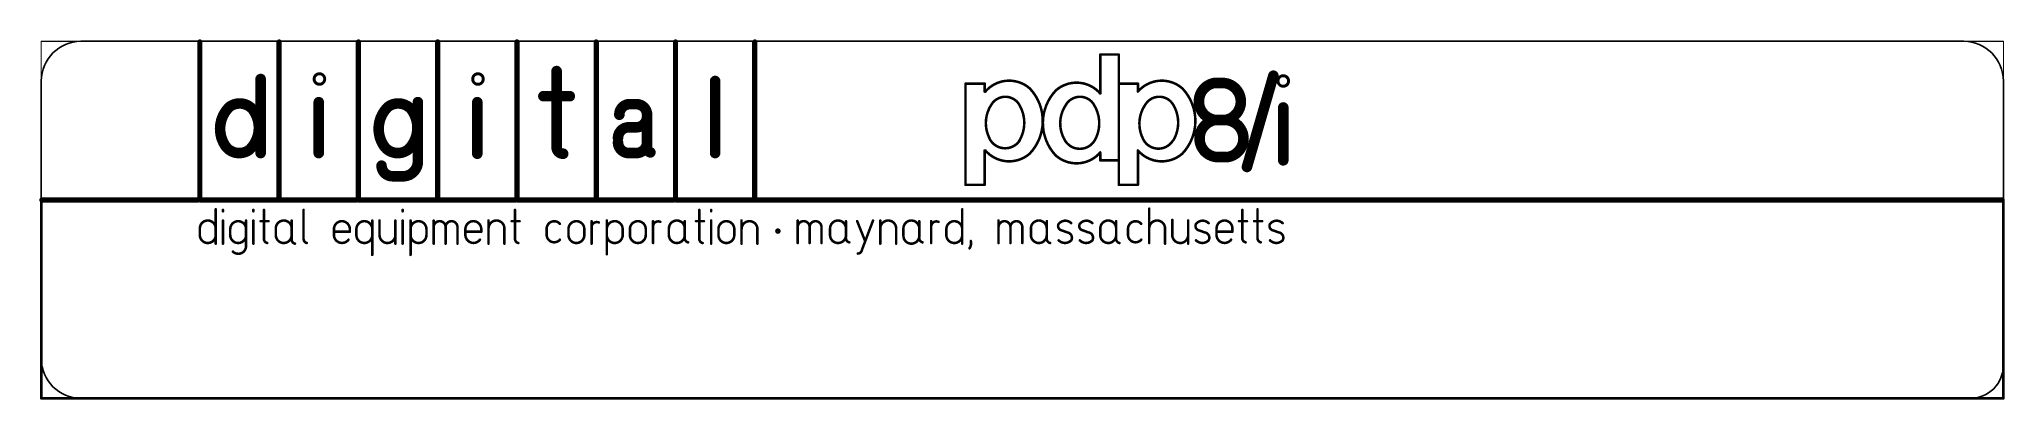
# Model space of a CAD drawing. Extents: x 0 to 472, y 0 to 86.
import ezdxf

# ---------------------------------------------------------------- set-up
doc = ezdxf.new("R2010")
doc.units = 0
for name, color, linetype in [('1', 12, 'CONTINUOUS'), ('16', 172, 'CONTINUOUS'), ('20', 7, 'CONTINUOUS'), ('25', 7, 'CONTINUOUS')]:
    doc.layers.add(name, color=color, linetype=linetype)

msp = doc.modelspace()

# ---------------------------------------------------------------- linework, layer by layer
at = {"layer": '1', "const_width": 0.254}
for points in [[(471.4875, 85.725), (0, 85.725)], [(0, 85.725), (0, 47.625)], [(471.4875, 47.625), (471.4875, 85.725)], [(0, 47.625), (471.4875, 47.625)]]:
    msp.add_lwpolyline(points, dxfattribs=at)
at = {"layer": '1', "const_width": 0.127}
for points in [[(0, 85.7885, 1), (0, 85.6615)], [(0.0635, 85.725, 1), (-0.0635, 85.725)], [(471.551, 85.725, 1), (471.424, 85.725)], [(471.4875, 85.6615, 1), (471.4875, 85.7885)], [(0, 47.6885, 1), (0, 47.5615)], [(-0.0635, 47.625, 1), (0.0635, 47.625)], [(471.424, 47.625, 1), (471.551, 47.625)], [(471.4875, 47.5615, 1), (471.4875, 47.6885)]]:
    msp.add_lwpolyline(points, format="xyb", dxfattribs=at)
at = {"layer": '16', "const_width": 0.6096}
for points in [[(0, 47.625), (0, 0)], [(471.4875, 47.625), (0, 47.625)], [(471.4875, 0), (471.4875, 47.625)], [(0, 0), (471.4875, 0)]]:
    msp.add_lwpolyline(points, dxfattribs=at)
at = {"layer": '16', "const_width": 0.3048}
for points in [[(0.1524, 47.625, 1), (-0.1524, 47.625)], [(0, 47.7774, 1), (0, 47.4726)], [(471.6399, 47.625, 1), (471.3351, 47.625)], [(471.4875, 47.4726, 1), (471.4875, 47.7774)], [(0, 0.1524, 1), (0, -0.1524)], [(-0.1524, 0, 1), (0.1524, 0)], [(471.3351, 0, 1), (471.6399, 0)], [(471.4875, -0.1524, 1), (471.4875, 0.1524)]]:
    msp.add_lwpolyline(points, format="xyb", dxfattribs=at)
at = {"layer": '20'}
for p, q in [((461.9625, 85.725), (9.525, 85.725)), ((0, 76.2), (0, 9.525)), ((471.4875, 7.9375), (471.4875, 76.2)), ((9.525, 0), (463.55, 0))]:
    msp.add_line(p, q, dxfattribs=at)
for centre, radius, start, end in [((9.525, 76.2), 9.525, 90, 180), ((461.9625, 76.2), 9.525, 0, 90), ((9.525, 9.525), 9.525, 180, 270), ((463.5501, 7.9374), 7.9374, 269.9993, 0.0007)]:
    msp.add_arc(centre, radius, start, end, dxfattribs=at)
at = {"layer": '25'}
for points, const_width in [([(38.1001, 85.5663), (38.1001, 48.1013)], 1.27), ([(57.1501, 85.5663), (57.1501, 48.1013)], 1.27), ([(76.2001, 85.5663), (76.2001, 48.1013)], 1.27), ([(95.2501, 85.5663), (95.2501, 48.1013)], 1.27), ([(114.3001, 85.5663), (114.3001, 48.1013)], 1.27), ([(133.3501, 85.5663), (133.3501, 48.1013)], 1.27), ([(152.4001, 85.5663), (152.4001, 48.1013)], 1.27), ([(171.4501, 85.5663), (171.4501, 48.1013)], 1.27), ([(254.4763, 82.55), (254.4763, 73.1838)], 0.6096), ([(254.635, 82.55), (258.9213, 82.55)], 0.6096), ([(258.9213, 82.55), (258.9213, 75.565)], 0.6096), ([(52.7051, 58.8962), (52.705, 76.6763)], 2.54), ([(123.825, 60.3251), (123.825, 78.5813)], 2.54), ([(161.925, 76.2), (161.925, 58.8963)], 2.54), ([(222.0913, 75.565), (222.0913, 51.435)], 0.6096), ([(226.695, 75.565), (222.0913, 75.565)], 0.6096), ([(226.695, 73.66), (226.695, 75.565)], 0.6096), ([(258.9213, 75.565), (258.9213, 75.4063)], 0.6096), ([(263.525, 75.565), (258.9213, 75.565)], 0.6096), ([(258.9213, 75.4063), (258.9213, 57.15)], 0.6096), ([(258.9213, 75.4063), (258.9213, 51.2763)], 0.6096), ([(263.525, 73.66), (263.525, 75.565)], 0.6096), ([(284.1625, 75.7238), (282.4163, 75.7238)], 2.54), ([(289.7186, 55.5625), (296.0688, 77.47)], 2.54), ([(66.675, 58.8962), (66.675, 71.12)], 2.54), ([(90.4874, 57.6263), (90.4875, 71.12)], 2.54), ([(104.775, 58.7375), (104.775, 71.12)], 2.54), ([(127, 72.5486), (120.65, 72.5486)], 2.54), ([(141.4463, 70.6438), (142.875, 70.6438)], 2.54), ([(254.4763, 73.1838), (254.4763, 73.1837)], 0.6096), ([(298.45, 57.15), (298.45, 69.85)], 2.54), ([(141.4463, 65.0876), (142.875, 65.0876)], 2.54), ([(145.5737, 66.8338), (145.5737, 60.4838)], 2.54), ([(284.3213, 66.8338), (282.5751, 66.8338)], 2.54), ([(90.4874, 57.6262), (90.4874, 57.6263)], 2.54), ([(141.4463, 58.8964), (142.5575, 58.8964)], 2.54), ([(226.6951, 59.5313), (226.6951, 51.4351)], 0.6096), ([(254.4763, 57.15), (254.4763, 58.7375)], 0.6096), ([(258.9213, 57.15), (254.4763, 57.15)], 0.6096), ([(263.5251, 59.3726), (263.5251, 51.2764)], 0.6096), ([(284.6388, 57.9438), (282.8926, 57.9438)], 2.54), ([(87.3125, 53.3399), (84.2964, 53.3399)], 2.54), ([(0.1587, 47.6251), (37.6237, 47.6251)], 1.27), ([(38.2587, 47.6251), (75.7237, 47.6251)], 1.27), ([(76.3587, 47.6251), (113.8237, 47.6251)], 1.27), ([(114.4587, 47.6251), (151.9237, 47.6251)], 1.27), ([(152.5587, 47.6251), (471.17, 47.6251)], 1.27), ([(226.695, 51.2763), (222.0913, 51.2763)], 0.6096), ([(263.525, 51.2763), (258.9213, 51.2763)], 0.6096), ([(41.9099, 45.4025), (41.9099, 37.1475)], 0.6096), ([(43.6563, 44.9262), (43.6563, 45.2438)], 0.6096), ([(43.6563, 37.1476), (43.6563, 42.7038)], 0.6096), ([(49.2126, 40.6401), (49.2126, 42.7038)], 0.6096), ([(50.9588, 44.9262), (50.9588, 45.2438)], 0.6096), ([(50.9588, 37.1476), (50.9588, 42.7038)], 0.6096), ([(52.705, 42.545), (54.61, 42.545)], 0.6096), ([(53.4988, 38.2588), (53.4988, 45.2438)], 0.6096), ([(60.1664, 38.1002), (60.1664, 42.7038)], 0.6096), ([(63.0238, 38.4177), (63.0238, 45.2438)], 0.6096), ([(79.5337, 42.7038), (79.5337, 39.211)], 0.6096), ([(81.2801, 39.2114), (81.2801, 42.7038)], 0.6096), ([(85.0901, 37.1476), (85.0901, 42.7038)], 0.6096), ([(86.8363, 37.1476), (86.8363, 42.7038)], 0.6096), ([(86.8364, 44.9262), (86.8364, 45.2438)], 0.6096), ([(88.7413, 42.7038), (88.7413, 39.211)], 0.6096), ([(94.2976, 41.1164), (94.2976, 42.7038)], 0.6096), ([(107.4739, 37.1476), (107.4739, 42.7038)], 0.6096), ([(113.03, 42.545), (114.935, 42.545)], 0.6096), ([(113.8238, 38.2589), (113.8238, 45.2438)], 0.6096), ([(132.2389, 40.3226), (132.2388, 42.5451)], 0.6096), ([(135.89, 34.6075), (135.89, 42.7038)], 0.6096), ([(147.0027, 40.4814), (147.0026, 42.5451)], 0.6096), ([(154.6229, 38.7352), (154.6229, 42.5452)], 0.6096), ([(157.3213, 42.545), (159.2263, 42.545)], 0.6096), ([(158.115, 38.2588), (158.115, 45.2438)], 0.6096), ([(160.9726, 37.1476), (160.9726, 42.7038)], 0.6096), ([(160.9727, 44.9262), (160.9727, 45.2438)], 0.6096), ([(168.2752, 37.1476), (168.2752, 42.7038)], 0.6096), ([(181.7689, 41.1164), (181.7689, 42.7038)], 0.6096), ([(193.3579, 38.7352), (193.3579, 42.5452)], 0.6096), ([(197.9613, 37.7825), (196.0563, 42.545)], 0.6096), ([(197.1675, 35.56), (199.8663, 42.7038)], 0.6096), ([(201.6127, 37.1476), (201.6127, 42.7038)], 0.6096), ([(210.9792, 38.7352), (210.9792, 42.5452)], 0.6096), ([(213.8365, 40.4814), (213.8363, 42.5451)], 0.6096), ([(221.2974, 45.4025), (221.2974, 37.1475)], 0.6096), ([(230.0289, 41.1164), (230.0289, 42.7038)], 0.6096), ([(241.618, 38.4177), (241.618, 42.5452)], 0.6096), ([(258.2868, 38.4177), (258.2868, 42.5452)], 0.6096), ([(266.2237, 45.5613), (266.2237, 37.3063)], 0.6096), ([(271.7802, 38.894), (271.7802, 42.8626)], 0.6096), ([(275.5899, 42.7038), (275.5899, 37.1475)], 0.6096), ([(287.8138, 42.545), (289.7188, 42.545)], 0.6096), ([(288.6075, 38.2588), (288.6075, 45.2438)], 0.6096), ([(291.4651, 42.545), (293.3701, 42.545)], 0.6096), ([(292.2588, 38.4176), (292.2588, 45.4026)], 0.6096), ([(38.1, 39.0525), (38.1, 40.7988)], 0.6096), ([(45.4025, 39.0525), (45.4025, 40.7988)], 0.6096), ([(49.2126, 36.8301), (49.2126, 40.6401)], 0.6096), ([(56.3563, 39.0525), (56.3563, 40.7988)], 0.6096), ([(70.3263, 40.005), (70.3263, 40.7988)], 0.6096), ([(70.3263, 39.0525), (70.3263, 40.005)], 0.6096), ([(70.3263, 40.005), (74.1363, 40.005)], 0.6096), ([(74.1363, 40.005), (74.1363, 40.4813)], 0.6096), ([(75.7238, 39.0525), (75.7238, 40.7988)], 0.6096), ([(79.5337, 39.211), (79.5337, 34.4488)], 0.6096), ([(88.7412, 39.211), (88.7412, 34.4488)], 0.6096), ([(88.7413, 39.2112), (88.7413, 39.211)], 0.6096), ([(92.5513, 39.0525), (92.5513, 40.7988)], 0.6096), ([(94.2976, 37.1476), (94.2976, 41.1164)], 0.6096), ([(97.1551, 37.1477), (97.1551, 41.1163)], 0.6096), ([(100.0126, 37.1477), (100.0126, 41.1164)], 0.6096), ([(101.9175, 40.005), (105.7275, 40.005)], 0.6096), ([(101.9176, 39.0525), (101.9176, 40.7988)], 0.6096), ([(105.7275, 40.005), (105.7276, 40.4813)], 0.6096), ([(105.7275, 40.005), (105.7276, 40.005)], 0.6096), ([(111.2839, 40.6402), (111.2839, 40.7989)], 0.6096), ([(111.2839, 37.3065), (111.2839, 40.6402)], 0.6096), ([(111.2839, 37.1478), (111.2839, 40.6402)], 0.6096), ([(113.8238, 38.2588), (113.8238, 38.2589)], 0.6096), ([(121.4439, 39.0525), (121.4439, 40.7988)], 0.6096), ([(126.6827, 39.0525), (126.6827, 40.7988)], 0.6096), ([(130.4927, 39.0525), (130.4927, 40.7988)], 0.6096), ([(132.2389, 37.1476), (132.2389, 40.3226)], 0.6096), ([(135.8902, 39.0525), (135.8902, 40.7988)], 0.6096), ([(139.7003, 38.8938), (139.7003, 40.6401)], 0.6096), ([(141.4465, 39.0525), (141.4465, 40.7988)], 0.6096), ([(145.2565, 39.0525), (145.2565, 40.7988)], 0.6096), ([(147.0027, 40.3226), (147.0027, 40.4814)], 0.6096), ([(147.0027, 37.3064), (147.0027, 40.4814)], 0.6096), ([(150.8128, 39.2113), (150.8128, 40.9576)], 0.6096), ([(154.6228, 39.0526), (154.6228, 40.7989)], 0.6096), ([(162.7191, 39.2114), (162.7191, 40.9577)], 0.6096), ([(166.5291, 39.0527), (166.5291, 40.799)], 0.6096), ([(172.0852, 37.1478), (172.0852, 40.6402)], 0.6096), ([(181.7689, 41.1164), (181.7689, 41.2752)], 0.6096), ([(181.7689, 37.3064), (181.7689, 41.1164)], 0.6096), ([(184.6264, 37.3065), (184.6264, 41.2751)], 0.6096), ([(187.4839, 37.3065), (187.4839, 41.2751)], 0.6096), ([(189.5479, 39.0527), (189.5479, 40.799)], 0.6096), ([(205.4227, 37.1478), (205.4227, 40.6402)], 0.6096), ([(207.1692, 39.0528), (207.1692, 40.7991)], 0.6096), ([(210.9792, 39.0528), (210.9792, 40.7991)], 0.6096), ([(213.8365, 37.3064), (213.8365, 40.4814)], 0.6096), ([(217.488, 39.0528), (217.488, 40.7991)], 0.6096), ([(221.298, 39.0528), (221.298, 40.7991)], 0.6096), ([(230.0289, 37.3064), (230.0289, 41.1164)], 0.6096), ([(232.8864, 37.3065), (232.8864, 41.2751)], 0.6096), ([(235.7439, 37.3065), (235.7439, 41.2751)], 0.6096), ([(237.808, 39.0528), (237.808, 40.7991)], 0.6096), ([(241.618, 39.0528), (241.618, 40.7991)], 0.6096), ([(246.5388, 39.8463), (245.2688, 40.3225)], 0.6096), ([(251.6188, 39.8463), (250.3488, 40.3225)], 0.6096), ([(254.4768, 39.2116), (254.4768, 40.9579)], 0.6096), ([(258.2868, 39.2116), (258.2868, 40.9579)], 0.6096), ([(261.1439, 39.0525), (261.1439, 40.7988)], 0.6096), ([(270.0339, 37.1478), (270.0339, 41.1164)], 0.6096), ([(279.5589, 39.8463), (278.2889, 40.3225)], 0.6096), ([(282.4162, 40.005), (286.2262, 40.005)], 0.6096), ([(282.4164, 39.0525), (282.4164, 40.7988)], 0.6096), ([(286.2263, 40.1638), (286.2264, 40.6401)], 0.6096), ([(297.3388, 39.8463), (296.0688, 40.3225)], 0.6096)]:
    msp.add_lwpolyline(points, dxfattribs=dict(at, const_width=const_width))
for points, const_width in [([(38.4176, 85.5663, 1), (37.7826, 85.5663)], 0.635), ([(57.4676, 85.5663, 1), (56.8326, 85.5663)], 0.635), ([(76.5176, 85.5663, 1), (75.8826, 85.5663)], 0.635), ([(95.5676, 85.5663, 1), (94.9326, 85.5663)], 0.635), ([(114.6176, 85.5663, 1), (113.9826, 85.5663)], 0.635), ([(133.6676, 85.5663, 1), (133.0326, 85.5663)], 0.635), ([(152.7176, 85.5663, 1), (152.0826, 85.5663)], 0.635), ([(171.7676, 85.5663, 1), (171.1326, 85.5663)], 0.635), ([(254.6287, 82.55, 1), (254.3239, 82.55)], 0.3048), ([(254.635, 82.7024, 1), (254.635, 82.3976)], 0.3048), ([(259.0737, 82.55, 1), (258.7689, 82.55)], 0.3048), ([(258.9213, 82.3976, 1), (258.9213, 82.7024)], 0.3048), ([(53.34, 76.6763, 1), (52.07, 76.6763)], 1.27), ([(66.8338, 76.3214, 1), (66.8338, 77.0312, 1), (66.8338, 76.3214)], 2.54), ([(104.9338, 76.3214, 1), (104.9338, 77.0312, 1), (104.9338, 76.3214)], 2.54), ([(124.46, 78.5813, 1), (123.19, 78.5813)], 1.27), ([(162.56, 76.2, 1), (161.29, 76.2)], 1.27), ([(222.2437, 75.565, 1), (221.9389, 75.565)], 0.3048), ([(222.0913, 75.7174, 1), (222.0913, 75.4126)], 0.3048), ([(226.8474, 75.565, 1), (226.5426, 75.565)], 0.3048), ([(226.695, 75.4126, 1), (226.695, 75.7174)], 0.3048), ([(237.4901, 74.4538, 0.4144), (226.8537, 73.66)], 0.6096), ([(254.4763, 73.1838, 0.4143), (243.84, 73.9775)], 0.6096), ([(259.0737, 75.565, 1), (258.7689, 75.565)], 0.3048), ([(258.9213, 75.7174, 1), (258.9213, 75.4126)], 0.3048), ([(258.7689, 75.565, 1), (259.0737, 75.565)], 0.3048), ([(259.0737, 75.4063, 1), (258.7689, 75.4063)], 0.3048), ([(259.0737, 75.4063, 1), (258.7689, 75.4063)], 0.3048), ([(274.1614, 74.4538, 0.4144), (263.525, 73.66)], 0.6096), ([(263.6774, 75.565, 1), (263.3726, 75.565)], 0.3048), ([(263.525, 75.4126, 1), (263.525, 75.7174)], 0.3048), ([(281.94, 75.7238, 0.8828), (282.2575, 66.8338)], 2.54), ([(282.4163, 76.3588, 1), (282.4163, 75.0888)], 1.27), ([(282.0412, 75.0969, 1), (281.8388, 76.3507)], 1.27), ([(284.48, 66.8337, 0.8828), (284.1625, 75.7237)], 2.54), ([(284.2187, 76.3562, 1), (284.1063, 75.0912)], 1.27), ([(284.1625, 75.0888, 1), (284.1625, 76.3588)], 1.27), ([(296.6787, 77.2932, 1), (295.4589, 77.6468)], 1.27), ([(298.45, 75.8451, 1), (298.45, 76.5549, 1), (298.45, 75.8451)], 2.54), ([(44.9263, 69.6913, 0.3652), (44.45, 60.325)], 2.54), ([(45.3904, 69.2579, 1), (44.4622, 70.1247)], 1.27), ([(50.3237, 69.8499, 0.3439), (45.2438, 70.0087)], 2.54), ([(44.8691, 70.5214, 1), (45.6185, 69.496)], 1.27), ([(49.9177, 69.3616, 1), (50.7297, 70.3382)], 1.27), ([(67.31, 71.12, 1), (66.04, 71.12)], 1.27), ([(83.0263, 69.6913, 0.3652), (82.55, 60.325)], 2.54), ([(83.4904, 69.2579, 1), (82.5622, 70.1247)], 1.27), ([(88.4237, 69.8499, 0.3439), (83.3438, 70.0087)], 2.54), ([(82.9691, 70.5214, 1), (83.7185, 69.496)], 1.27), ([(88.0177, 69.3616, 1), (88.8297, 70.3382)], 1.27), ([(91.1225, 71.12, 1), (89.8525, 71.12)], 1.27), ([(105.41, 71.12, 1), (104.14, 71.12)], 1.27), ([(120.65, 73.1836, 1), (120.65, 71.9136)], 1.27), ([(127, 71.9136, 1), (127, 73.1836)], 1.27), ([(141.2875, 70.6436, 0.4021), (138.9061, 68.1036)], 2.54), ([(141.4463, 71.2788, 1), (141.4463, 70.0088)], 1.27), ([(141.3211, 70.0095, 1), (141.2539, 71.2777)], 1.27), ([(145.5736, 68.1038, 0.402), (143.0336, 70.6439)], 2.54), ([(143.0469, 71.2788, 1), (143.0203, 70.009)], 1.27), ([(142.875, 70.0088, 1), (142.875, 71.2788)], 1.27), ([(226.5426, 73.66, 1), (226.8474, 73.66)], 0.3048), ([(226.7382, 73.7594, 1), (226.9692, 73.5606)], 0.3048), ([(235.2675, 70.0087, 0.6182), (228.2825, 70.4849)], 0.6096), ([(237.49, 58.7375, 0.3962), (237.6487, 74.295)], 0.6096), ([(237.3906, 74.3384, 1), (237.5896, 74.5692)], 0.3048), ([(237.7608, 74.3982, 1), (237.5366, 74.1918)], 0.3048), ([(243.84, 73.9775, 0.3962), (243.6813, 58.42)], 0.6096), ([(243.7405, 74.093, 1), (243.9395, 73.862)], 0.3048), ([(243.95, 73.872, 1), (243.73, 74.083)], 0.3048), ([(253.2063, 70.0087, 0.6182), (246.2213, 70.4849)], 0.6096), ([(254.6287, 73.1838, 1), (254.3239, 73.1838)], 0.3048), ([(254.3239, 73.1838, 1), (254.6287, 73.1838)], 0.3048), ([(254.3239, 73.1837, 1), (254.6287, 73.1837)], 0.3048), ([(254.3608, 73.0844, 1), (254.5918, 73.2832)], 0.3048), ([(258.7689, 75.4063, 1), (259.0737, 75.4063)], 0.3048), ([(263.4095, 73.7594, 1), (263.6405, 73.5606)], 0.3048), ([(263.3726, 73.66, 1), (263.6774, 73.66)], 0.3048), ([(272.2563, 70.0087, 0.6182), (265.2713, 70.4849)], 0.6096), ([(274.1613, 58.7375, 0.3962), (274.32, 74.295)], 0.6096), ([(274.0619, 74.3384, 1), (274.2609, 74.5692)], 0.3048), ([(274.4321, 74.3982, 1), (274.2079, 74.1918)], 0.3048), ([(299.085, 69.85, 1), (297.815, 69.85)], 1.27), ([(50.3237, 60.0075, 0.3652), (50.8, 69.3738)], 2.54), ([(51.3057, 69.7579, 1), (50.2943, 68.9897)], 1.27), ([(88.4237, 60.0075, 0.3652), (88.9, 69.3738)], 2.54), ([(89.4057, 69.7579, 1), (88.3943, 68.9897)], 1.27), ([(141.1288, 65.0874, 0.4021), (138.5887, 62.5474)], 2.54), ([(138.2711, 68.0963, 1), (139.5411, 68.1109)], 1.27), ([(141.4463, 65.7226, 1), (141.4463, 64.4526)], 1.27), ([(141.142, 64.4525, 1), (141.1156, 65.7223)], 1.27), ([(143.0338, 65.0877, 0.402), (145.5739, 67.6277)], 2.54), ([(143.0206, 65.7226, 1), (143.047, 64.4528)], 1.27), ([(142.875, 64.4526, 1), (142.875, 65.7226)], 1.27), ([(144.9387, 68.0906, 1), (146.2085, 68.117)], 1.27), ([(146.2087, 66.8338, 1), (144.9387, 66.8338)], 1.27), ([(146.2088, 67.6144, 1), (144.939, 67.641)], 1.27), ([(228.2826, 70.485, 0.2656), (227.8063, 62.5475)], 0.6096), ([(228.1511, 70.5621, 1), (228.4139, 70.4077)], 0.3048), ([(228.4102, 70.4016, 1), (228.155, 70.5684)], 0.3048), ([(234.9499, 61.7538, 0.2656), (235.2674, 70.0088)], 0.6096), ([(235.4025, 70.0793, 1), (235.1323, 69.9383)], 0.3048), ([(235.1269, 69.95, 1), (235.4081, 70.0674)], 0.3048), ([(246.2214, 70.485, 0.2656), (245.5864, 62.7063)], 0.6096), ([(246.0899, 70.5621, 1), (246.3527, 70.4077)], 0.3048), ([(246.3471, 70.3989, 1), (246.0957, 70.5711)], 0.3048), ([(253.2062, 62.0714, 0.2656), (253.0474, 70.3264)], 0.6096), ([(253.1782, 70.4045, 1), (252.9166, 70.2483)], 0.3048), ([(253.0657, 69.95, 1), (253.3469, 70.0674)], 0.3048), ([(265.2714, 70.485, 0.2656), (264.6363, 62.5475)], 0.6096), ([(265.1399, 70.5621, 1), (265.4027, 70.4077)], 0.3048), ([(265.3973, 70.3991, 1), (265.1455, 70.5709)], 0.3048), ([(272.0974, 62.0714, 0.2656), (272.0974, 70.3264)], 0.6096), ([(272.2297, 70.402, 1), (271.9651, 70.2508)], 0.3048), ([(272.1157, 69.95, 1), (272.3969, 70.0674)], 0.3048), ([(282.0987, 66.8338, 0.8828), (282.4162, 57.9438)], 2.54), ([(282.5751, 67.4688, 1), (282.5751, 66.1988)], 1.27), ([(282.1999, 66.2069, 1), (281.9975, 67.4607)], 1.27), ([(282.2013, 66.2013, 1), (282.3137, 67.4663)], 1.27), ([(284.3788, 67.4606, 1), (284.5812, 66.2068)], 1.27), ([(285.115, 57.9437, 0.8828), (284.7975, 66.8337)], 2.54), ([(284.8537, 67.4662, 1), (284.7413, 66.2012)], 1.27), ([(284.3213, 66.1988, 1), (284.3213, 67.4688)], 1.27), ([(123.825, 60.3251, 0.4143), (125.4125, 58.7375)], 2.54), ([(124.46, 60.3249, 1), (123.19, 60.3253)], 1.27), ([(137.9538, 62.5606, 1), (139.2236, 62.5342)], 1.27), ([(138.5889, 61.4363, 0.4021), (141.1289, 58.8962)], 2.54), ([(139.2238, 61.4495, 1), (137.954, 61.4231)], 1.27), ([(143.0338, 58.8964, 0.402), (145.5739, 61.4364)], 2.54), ([(145.5737, 60.4838, 0.4142), (146.3675, 59.055)], 2.54), ([(146.2088, 61.4231, 1), (144.939, 61.4497)], 1.27), ([(146.1843, 60.3094, 1), (144.9631, 60.6582)], 1.27), ([(227.6476, 62.8652, 0.6182), (235.1089, 61.9127)], 0.6096), ([(227.7915, 62.9155, 1), (227.5037, 62.8149)], 0.3048), ([(227.6697, 62.48, 1), (227.9429, 62.615)], 0.3048), ([(234.8206, 61.8344, 1), (235.0792, 61.6732)], 0.3048), ([(235.2355, 61.8279, 1), (234.9823, 61.9975)], 0.3048), ([(245.4484, 62.6417, 1), (245.7244, 62.7709)], 0.3048), ([(245.745, 62.3889, 0.6183), (253.2062, 62.0714)], 0.6096), ([(245.8841, 62.4511, 1), (245.6059, 62.3267)], 0.3048), ([(253.0724, 62.1445, 1), (253.34, 61.9983)], 0.3048), ([(253.3395, 61.9976, 1), (253.0729, 62.1452)], 0.3048), ([(264.6363, 62.5476, 0.6183), (271.9387, 61.9127)], 0.6096), ([(264.778, 62.6036, 1), (264.4946, 62.4916)], 0.3048), ([(264.4984, 62.4827, 1), (264.7742, 62.6123)], 0.3048), ([(272.0686, 61.833, 1), (271.8088, 61.9924)], 0.3048), ([(271.9651, 62.147, 1), (272.2297, 61.9958)], 0.3048), ([(43.9443, 59.9409, 1), (44.9557, 60.7091)], 1.27), ([(44.9263, 59.8489, 0.3439), (50.0062, 59.6901)], 2.54), ([(45.3323, 60.3372, 1), (44.5203, 59.3606)], 1.27), ([(50.3809, 59.1774, 1), (49.6315, 60.2028)], 1.27), ([(49.8596, 60.4409, 1), (50.7878, 59.5741)], 1.27), ([(52.0701, 58.8962, 1), (53.3401, 58.8962)], 1.27), ([(66.04, 58.8962, 1), (67.31, 58.8962)], 1.27), ([(81.7564, 55.88, 0.402), (84.2964, 53.3399)], 2.54), ([(82.3913, 55.8933, 1), (81.1215, 55.8667)], 1.27), ([(82.0443, 59.9409, 1), (83.0557, 60.7091)], 1.27), ([(83.0263, 59.8489, 0.3439), (88.1062, 59.6901)], 2.54), ([(83.4323, 60.3372, 1), (82.6203, 59.3606)], 1.27), ([(87.3125, 53.3399, 0.4018), (90.4875, 57.1501)], 2.54), ([(88.4809, 59.1774, 1), (87.7315, 60.2028)], 1.27), ([(87.9596, 60.4409, 1), (88.8878, 59.5741)], 1.27), ([(91.1224, 57.6263, 1), (89.8524, 57.6263)], 1.27), ([(89.8524, 57.6263, 1), (91.1224, 57.6263)], 1.27), ([(89.8524, 57.6262, 1), (91.1224, 57.6262)], 1.27), ([(91.121, 57.1942, 1), (89.854, 57.106)], 1.27), ([(104.14, 58.7375, 1), (105.41, 58.7375)], 1.27), ([(123.19, 60.3251, 1), (124.46, 60.3251)], 1.27), ([(125.4126, 58.1025, 1), (125.4124, 59.3725)], 1.27), ([(141.4463, 59.5314, 1), (141.4463, 58.2614)], 1.27), ([(141.1157, 58.2613, 1), (141.1421, 59.5311)], 1.27), ([(143.0206, 59.5313, 1), (143.047, 58.2615)], 1.27), ([(142.5575, 58.2614, 1), (142.5575, 59.5314)], 1.27), ([(144.9387, 60.4838, 1), (146.2087, 60.4838)], 1.27), ([(146.1931, 58.4444, 1), (146.5419, 59.6656)], 1.27), ([(161.29, 58.8963, 1), (162.56, 58.8963)], 1.27), ([(226.8475, 59.5313, 1), (226.5427, 59.5313)], 0.3048), ([(226.8537, 59.5312, 0.4143), (237.49, 58.7375)], 0.6096), ([(226.9692, 59.6306, 1), (226.7382, 59.4318)], 0.3048), ([(237.38, 58.843, 1), (237.6, 58.632)], 0.3048), ([(237.5895, 58.622, 1), (237.3905, 58.853)], 0.3048), ([(243.5692, 58.3168, 1), (243.7934, 58.5232)], 0.3048), ([(243.8399, 58.2612, 0.4144), (254.4763, 59.055)], 0.6096), ([(243.9394, 58.3766, 1), (243.7404, 58.1458)], 0.3048), ([(254.6287, 58.7375, 1), (254.3239, 58.7375)], 0.3048), ([(254.4763, 57.3024, 1), (254.4763, 56.9976)], 0.3048), ([(254.3239, 57.15, 1), (254.6287, 57.15)], 0.3048), ([(254.5918, 58.9556, 1), (254.3608, 59.1544)], 0.3048), ([(258.7689, 57.15, 1), (259.0737, 57.15)], 0.3048), ([(258.9213, 56.9976, 1), (258.9213, 57.3024)], 0.3048), ([(263.525, 59.5312, 0.4143), (274.1613, 58.7375)], 0.6096), ([(263.6405, 59.6306, 1), (263.4095, 59.4318)], 0.3048), ([(263.6775, 59.3726, 1), (263.3727, 59.3726)], 0.3048), ([(274.0513, 58.843, 1), (274.2713, 58.632)], 0.3048), ([(274.2608, 58.622, 1), (274.0618, 58.853)], 0.3048), ([(282.8926, 58.5788, 1), (282.8926, 57.3088)], 1.27), ([(282.36, 57.3113, 1), (282.4724, 58.5763)], 1.27), ([(285.0138, 58.5706, 1), (285.2162, 57.3168)], 1.27), ([(284.6388, 57.3088, 1), (284.6388, 58.5788)], 1.27), ([(297.815, 57.15, 1), (299.085, 57.15)], 1.27), ([(84.2964, 53.9749, 1), (84.2964, 52.7049)], 1.27), ([(84.2831, 52.705, 1), (84.3097, 53.9748)], 1.27), ([(87.2416, 53.9709, 1), (87.3834, 52.7089)], 1.27), ([(87.3125, 52.7049, 1), (87.3125, 53.9749)], 1.27), ([(289.1087, 55.7393, 1), (290.3285, 55.3857)], 1.27), ([(0.1587, 47.9426, 1), (0.1587, 47.3076)], 0.635), ([(37.6237, 47.3076, 1), (37.6237, 47.9426)], 0.635), ([(37.7826, 48.1013, 1), (38.4176, 48.1013)], 0.635), ([(38.2587, 47.9426, 1), (38.2587, 47.3076)], 0.635), ([(56.8326, 48.1013, 1), (57.4676, 48.1013)], 0.635), ([(75.7237, 47.3076, 1), (75.7237, 47.9426)], 0.635), ([(75.8826, 48.1013, 1), (76.5176, 48.1013)], 0.635), ([(76.3587, 47.9426, 1), (76.3587, 47.3076)], 0.635), ([(94.9326, 48.1013, 1), (95.5676, 48.1013)], 0.635), ([(113.8237, 47.3076, 1), (113.8237, 47.9426)], 0.635), ([(113.9826, 48.1013, 1), (114.6176, 48.1013)], 0.635), ([(114.4587, 47.9426, 1), (114.4587, 47.3076)], 0.635), ([(133.0326, 48.1013, 1), (133.6676, 48.1013)], 0.635), ([(151.9237, 47.3076, 1), (151.9237, 47.9426)], 0.635), ([(152.0826, 48.1013, 1), (152.7176, 48.1013)], 0.635), ([(152.5587, 47.9426, 1), (152.5587, 47.3076)], 0.635), ([(171.1326, 48.1013, 1), (171.7676, 48.1013)], 0.635), ([(221.9389, 51.435, 1), (222.2437, 51.435)], 0.3048), ([(222.0913, 51.4287, 1), (222.0913, 51.1239)], 0.3048), ([(226.5427, 51.4351, 1), (226.8475, 51.4351)], 0.3048), ([(226.695, 51.1239, 1), (226.695, 51.4287)], 0.3048), ([(258.9213, 51.4287, 1), (258.9213, 51.1239)], 0.3048), ([(258.7689, 51.2763, 1), (259.0737, 51.2763)], 0.3048), ([(263.3727, 51.2764, 1), (263.6775, 51.2764)], 0.3048), ([(263.525, 51.1239, 1), (263.525, 51.4287)], 0.3048), ([(471.17, 47.3076, 1), (471.17, 47.9426)], 0.635), ([(41.91, 40.7987, 1), (38.1, 40.7989)], 0.6096), ([(42.0623, 45.4025, 1), (41.7575, 45.4025)], 0.3048), ([(43.8087, 45.2438, 1), (43.5039, 45.2438)], 0.3048), ([(43.5039, 44.9262, 1), (43.8087, 44.9262)], 0.3048), ([(43.8087, 42.7038, 1), (43.5039, 42.7038)], 0.3048), ([(49.2126, 40.6401, 1), (45.4026, 40.6403)], 0.6096), ([(49.365, 42.7038, 1), (49.0602, 42.7038)], 0.3048), ([(51.1112, 45.2438, 1), (50.8064, 45.2438)], 0.3048), ([(50.8064, 44.9262, 1), (51.1112, 44.9262)], 0.3048), ([(51.1112, 42.7038, 1), (50.8064, 42.7038)], 0.3048), ([(52.705, 42.6974, 1), (52.705, 42.3926)], 0.3048), ([(53.6512, 45.2438, 1), (53.3464, 45.2438)], 0.3048), ([(54.61, 42.3926, 1), (54.61, 42.6974)], 0.3048), ([(60.1663, 40.7988, 1), (56.3563, 40.799)], 0.6096), ([(60.3188, 42.7038, 1), (60.014, 42.7038)], 0.3048), ([(63.1762, 45.2438, 1), (62.8714, 45.2438)], 0.3048), ([(74.1363, 40.64, 1), (70.3263, 40.6402)], 0.6096), ([(79.5338, 40.64, 1), (75.7238, 40.6402)], 0.6096), ([(79.6861, 42.7038, 1), (79.3813, 42.7038)], 0.3048), ([(81.4325, 42.7038, 1), (81.1277, 42.7038)], 0.3048), ([(85.2425, 42.7038, 1), (84.9377, 42.7038)], 0.3048), ([(86.9887, 42.7038, 1), (86.6839, 42.7038)], 0.3048), ([(86.9888, 45.2438, 1), (86.684, 45.2438)], 0.3048), ([(86.684, 44.9262, 1), (86.9888, 44.9262)], 0.3048), ([(88.8937, 42.7038, 1), (88.5889, 42.7038)], 0.3048), ([(92.5513, 40.64, 1), (88.7413, 40.6402)], 0.6096), ([(94.45, 42.7038, 1), (94.1452, 42.7038)], 0.3048), ([(97.1551, 41.1163, 1), (94.2976, 41.1164)], 0.6096), ([(100.0126, 41.1163, 1), (97.1551, 41.1164)], 0.6096), ([(105.7276, 40.6401, 1), (101.9176, 40.6403)], 0.6096), ([(111.2838, 40.7988, 1), (107.4738, 40.799)], 0.6096), ([(107.6263, 42.7038, 1), (107.3215, 42.7038)], 0.3048), ([(113.03, 42.6974, 1), (113.03, 42.3926)], 0.3048), ([(113.9762, 45.2438, 1), (113.6714, 45.2438)], 0.3048), ([(114.935, 42.3926, 1), (114.935, 42.6974)], 0.3048), ([(124.6186, 41.9101, 0.6772), (121.4436, 40.7989)], 0.6096), ([(130.4926, 40.6401, 1), (126.6826, 40.6403)], 0.6096), ([(133.985, 42.2274, 0.5353), (132.2387, 41.1163)], 0.6096), ([(132.3912, 42.5451, 1), (132.0864, 42.5451)], 0.3048), ([(133.9234, 42.088, 1), (134.0466, 42.3668)], 0.3048), ([(136.0424, 42.7038, 1), (135.7376, 42.7038)], 0.3048), ([(139.7001, 40.6401, 1), (135.8901, 40.6403)], 0.6096), ([(145.2564, 40.6401, 1), (141.4464, 40.6403)], 0.6096), ([(148.7487, 42.386, 0.5355), (147.0024, 41.2749)], 0.6096), ([(148.7487, 42.386, 0.5355), (147.0024, 41.2749)], 0.6096), ([(147.155, 42.5451, 1), (146.8502, 42.5451)], 0.3048), ([(148.687, 42.2466, 1), (148.8104, 42.5254)], 0.3048), ([(148.687, 42.2466, 1), (148.8104, 42.5254)], 0.3048), ([(154.6227, 40.7989, 1), (150.8127, 40.7991)], 0.6096), ([(154.7753, 42.5452, 1), (154.4705, 42.5452)], 0.3048), ([(157.3213, 42.6974, 1), (157.3213, 42.3926)], 0.3048), ([(158.2674, 45.2438, 1), (157.9626, 45.2438)], 0.3048), ([(159.2263, 42.3926, 1), (159.2263, 42.6974)], 0.3048), ([(161.125, 42.7038, 1), (160.8202, 42.7038)], 0.3048), ([(161.1251, 45.2438, 1), (160.8203, 45.2438)], 0.3048), ([(160.8203, 44.9262, 1), (161.1251, 44.9262)], 0.3048), ([(166.529, 40.6402, 1), (162.719, 40.6404)], 0.6096), ([(168.4276, 42.7038, 1), (168.1228, 42.7038)], 0.3048), ([(172.0853, 40.6402, 1), (168.2753, 40.6404)], 0.6096), ([(181.9213, 42.7038, 1), (181.6165, 42.7038)], 0.3048), ([(184.6264, 41.1163, 1), (181.7689, 41.1164)], 0.6096), ([(187.4839, 41.1163, 1), (184.6264, 41.1164)], 0.6096), ([(193.3578, 40.799, 1), (189.5478, 40.7992)], 0.6096), ([(193.5103, 42.5452, 1), (193.2055, 42.5452)], 0.3048), ([(196.1978, 42.6016, 1), (195.9148, 42.4884)], 0.3048), ([(200.0089, 42.6499, 1), (199.7237, 42.7577)], 0.3048), ([(201.7651, 42.7038, 1), (201.4603, 42.7038)], 0.3048), ([(205.4228, 40.799, 1), (201.6128, 40.7992)], 0.6096), ([(210.9791, 40.799, 1), (207.1691, 40.7992)], 0.6096), ([(211.1316, 42.5452, 1), (210.8268, 42.5452)], 0.3048), ([(215.5824, 42.386, 0.5355), (213.8361, 41.2749)], 0.6096), ([(213.9887, 42.5451, 1), (213.6839, 42.5451)], 0.3048), ([(215.5207, 42.2466, 1), (215.6441, 42.5254)], 0.3048), ([(221.2979, 40.6403, 1), (217.4879, 40.6405)], 0.6096), ([(221.4498, 45.4025, 1), (221.145, 45.4025)], 0.3048), ([(230.1813, 42.7038, 1), (229.8765, 42.7038)], 0.3048), ([(232.8864, 41.1163, 1), (230.0289, 41.1164)], 0.6096), ([(235.7439, 41.1163, 1), (232.8864, 41.1164)], 0.6096), ([(241.6179, 40.7991, 1), (237.8079, 40.7993)], 0.6096), ([(241.7704, 42.5452, 1), (241.4656, 42.5452)], 0.3048), ([(247.4913, 42.0687, 0.4142), (244.6337, 42.0687)], 0.6096), ([(252.5713, 42.0687, 0.4142), (249.7137, 42.0687)], 0.6096), ([(258.2867, 40.7991, 1), (254.4767, 40.7993)], 0.6096), ([(258.4392, 42.5452, 1), (258.1344, 42.5452)], 0.3048), ([(264.3186, 41.9101, 0.6772), (261.1436, 40.7989)], 0.6096), ([(266.3761, 45.5613, 1), (266.0713, 45.5613)], 0.3048), ([(270.0342, 40.7991, 1), (266.2242, 40.7993)], 0.6096), ([(271.9326, 42.8626, 1), (271.6278, 42.8626)], 0.3048), ([(275.7423, 42.7038, 1), (275.4375, 42.7038)], 0.3048), ([(280.5113, 42.0687, 0.4142), (277.6537, 42.0687)], 0.6096), ([(286.2267, 40.7991, 1), (282.4167, 40.7993)], 0.6096), ([(287.8138, 42.6974, 1), (287.8138, 42.3926)], 0.3048), ([(288.7599, 45.2438, 1), (288.4551, 45.2438)], 0.3048), ([(289.7188, 42.3926, 1), (289.7188, 42.6974)], 0.3048), ([(291.4651, 42.6974, 1), (291.4651, 42.3926)], 0.3048), ([(292.4112, 45.4026, 1), (292.1064, 45.4026)], 0.3048), ([(293.3701, 42.3926, 1), (293.3701, 42.6974)], 0.3048), ([(298.2913, 42.0687, 0.4142), (295.4337, 42.0687)], 0.6096), ([(38.2524, 40.7988, 1), (37.9476, 40.7988)], 0.3048), ([(37.9476, 40.7989, 1), (38.2524, 40.7989)], 0.3048), ([(38.1, 39.2113, 1), (41.91, 39.2111)], 0.6096), ([(38.2524, 39.2113, 1), (37.9476, 39.2113)], 0.3048), ([(37.9476, 39.0525, 1), (38.2524, 39.0525)], 0.3048), ([(41.7576, 40.7987, 1), (42.0624, 40.7987)], 0.3048), ([(42.0624, 39.2111, 1), (41.7576, 39.2111)], 0.3048), ([(45.4024, 39.2112, 1), (49.2124, 39.211)], 0.6096), ([(45.5548, 39.2112, 1), (45.25, 39.2112)], 0.3048), ([(45.5549, 40.7988, 1), (45.2501, 40.7988)], 0.3048), ([(45.2501, 39.0525, 1), (45.5549, 39.0525)], 0.3048), ([(45.2502, 40.6403, 1), (45.555, 40.6403)], 0.3048), ([(49.3648, 39.211, 1), (49.06, 39.211)], 0.3048), ([(49.365, 40.6401, 1), (49.0602, 40.6401)], 0.3048), ([(49.0602, 40.6401, 1), (49.365, 40.6401)], 0.3048), ([(49.0602, 40.6401, 1), (49.365, 40.6401)], 0.3048), ([(53.4988, 38.2588, 0.3431), (54.2926, 37.3063)], 0.6096), ([(53.6511, 38.2639, 1), (53.3465, 38.2537)], 0.3048), ([(53.3464, 38.2588, 1), (53.6512, 38.2588)], 0.3048), ([(56.3562, 39.2112, 1), (60.1662, 39.211)], 0.6096), ([(56.5086, 39.2112, 1), (56.2038, 39.2112)], 0.3048), ([(56.5087, 40.7988, 1), (56.2039, 40.7988)], 0.3048), ([(56.2039, 40.799, 1), (56.5087, 40.799)], 0.3048), ([(56.2039, 39.0525, 1), (56.5087, 39.0525)], 0.3048), ([(60.3186, 39.211, 1), (60.0138, 39.211)], 0.3048), ([(60.0139, 40.7988, 1), (60.3187, 40.7988)], 0.3048), ([(60.1663, 38.1001, 0.3431), (60.9601, 37.1476)], 0.6096), ([(60.3186, 38.1052, 1), (60.014, 38.095)], 0.3048), ([(60.014, 38.1002, 1), (60.3188, 38.1002)], 0.3048), ([(62.8714, 38.4177, 1), (63.1762, 38.4177)], 0.3048), ([(63.0238, 38.2589, 0.3431), (63.8176, 37.3064)], 0.6096), ([(63.1761, 38.264, 1), (62.8715, 38.2538)], 0.3048), ([(70.4787, 40.7988, 1), (70.1739, 40.7988)], 0.3048), ([(70.1739, 40.6402, 1), (70.4787, 40.6402)], 0.3048), ([(70.4787, 40.005, 1), (70.1739, 40.005)], 0.3048), ([(70.3263, 40.1574, 1), (70.3263, 39.8526)], 0.3048), ([(70.1739, 40.005, 1), (70.4787, 40.005)], 0.3048), ([(70.3263, 39.0525, 0.6772), (73.8188, 38.1)], 0.6096), ([(70.4777, 39.0698, 1), (70.1749, 39.0352)], 0.3048), ([(70.1739, 39.0525, 1), (70.4787, 39.0525)], 0.3048), ([(73.9404, 38.0082, 1), (73.6972, 38.1918)], 0.3048), ([(73.9839, 40.64, 1), (74.2887, 40.64)], 0.3048), ([(74.2887, 40.4813, 1), (73.9839, 40.4813)], 0.3048), ([(73.9839, 40.005, 1), (74.2887, 40.005)], 0.3048), ([(74.1363, 39.8526, 1), (74.1363, 40.1574)], 0.3048), ([(75.7237, 39.2112, 1), (79.5337, 39.211)], 0.6096), ([(75.8761, 39.2112, 1), (75.5713, 39.2112)], 0.3048), ([(75.8762, 40.7988, 1), (75.5714, 40.7988)], 0.3048), ([(75.5714, 40.6402, 1), (75.8762, 40.6402)], 0.3048), ([(75.5714, 39.0525, 1), (75.8762, 39.0525)], 0.3048), ([(79.6861, 39.211, 1), (79.3813, 39.211)], 0.3048), ([(79.6861, 39.211, 1), (79.3813, 39.211)], 0.3048), ([(79.3813, 39.211, 1), (79.6861, 39.211)], 0.3048), ([(79.3814, 40.64, 1), (79.6862, 40.64)], 0.3048), ([(81.28, 39.2112, 1), (85.09, 39.211)], 0.6096), ([(81.4324, 39.2112, 1), (81.1276, 39.2112)], 0.3048), ([(81.1277, 39.2114, 1), (81.4325, 39.2114)], 0.3048), ([(85.2424, 39.211, 1), (84.9376, 39.211)], 0.3048), ([(88.8936, 39.211, 1), (88.5888, 39.211)], 0.3048), ([(88.5889, 40.6402, 1), (88.8937, 40.6402)], 0.3048), ([(88.8937, 39.2112, 1), (88.5889, 39.2112)], 0.3048), ([(88.7413, 39.211, 0.9999), (92.5513, 39.211)], 0.6096), ([(88.8937, 39.211, 1), (88.5889, 39.211)], 0.3048), ([(88.5889, 39.211, 1), (88.8937, 39.211)], 0.3048), ([(88.5889, 39.211, 1), (88.8937, 39.211)], 0.3048), ([(92.7037, 40.7988, 1), (92.3989, 40.7988)], 0.3048), ([(92.3989, 40.64, 1), (92.7037, 40.64)], 0.3048), ([(92.7037, 39.211, 1), (92.3989, 39.211)], 0.3048), ([(92.3989, 39.0525, 1), (92.7037, 39.0525)], 0.3048), ([(94.45, 41.1164, 1), (94.1452, 41.1164)], 0.3048), ([(94.1452, 41.1164, 1), (94.45, 41.1164)], 0.3048), ([(94.1452, 41.1164, 1), (94.45, 41.1164)], 0.3048), ([(97.3075, 41.1163, 1), (97.0027, 41.1163)], 0.3048), ([(97.0027, 41.1164, 1), (97.3075, 41.1164)], 0.3048), ([(97.0027, 41.1163, 1), (97.3075, 41.1163)], 0.3048), ([(100.165, 41.1164, 1), (99.8602, 41.1164)], 0.3048), ([(99.8602, 41.1163, 1), (100.165, 41.1163)], 0.3048), ([(101.9175, 40.1574, 1), (101.9175, 39.8526)], 0.3048), ([(102.07, 40.7988, 1), (101.7652, 40.7988)], 0.3048), ([(101.7652, 40.6403, 1), (102.07, 40.6403)], 0.3048), ([(101.9176, 39.0525, 0.6772), (105.4101, 38.1)], 0.6096), ([(102.069, 39.0698, 1), (101.7662, 39.0352)], 0.3048), ([(101.7652, 39.0525, 1), (102.07, 39.0525)], 0.3048), ([(105.5317, 38.0082, 1), (105.2885, 38.1918)], 0.3048), ([(105.7275, 40.1574, 1), (105.7275, 39.8526)], 0.3048), ([(105.5751, 40.005, 1), (105.8799, 40.005)], 0.3048), ([(105.5752, 40.6401, 1), (105.88, 40.6401)], 0.3048), ([(105.88, 40.4813, 1), (105.5752, 40.4813)], 0.3048), ([(105.7275, 39.8526, 1), (105.7275, 40.1574)], 0.3048), ([(105.7276, 39.8526, 1), (105.7276, 40.1574)], 0.3048), ([(107.3214, 40.799, 1), (107.6262, 40.799)], 0.3048), ([(111.1314, 40.7988, 1), (111.4362, 40.7988)], 0.3048), ([(111.4363, 40.7989, 1), (111.1315, 40.7989)], 0.3048), ([(111.4363, 40.6402, 1), (111.1315, 40.6402)], 0.3048), ([(111.4363, 40.6402, 1), (111.1315, 40.6402)], 0.3048), ([(111.1315, 40.6402, 1), (111.4363, 40.6402)], 0.3048), ([(113.9762, 38.2589, 1), (113.6714, 38.2589)], 0.3048), ([(113.8238, 38.2589, 0.3431), (114.6176, 37.3064)], 0.6096), ([(113.9761, 38.264, 1), (113.6715, 38.2538)], 0.3048), ([(113.6714, 38.2589, 1), (113.9762, 38.2589)], 0.3048), ([(113.6714, 38.2588, 1), (113.9762, 38.2588)], 0.3048), ([(121.2913, 40.8055, 1), (121.5959, 40.7923)], 0.3048), ([(121.4436, 39.2114, 0.6774), (124.6185, 38.1001)], 0.6096), ([(121.5959, 39.218, 1), (121.2913, 39.2048)], 0.3048), ([(121.5963, 40.7988, 1), (121.2915, 40.7988)], 0.3048), ([(121.2915, 39.0525, 1), (121.5963, 39.0525)], 0.3048), ([(124.7334, 38, 1), (124.5036, 38.2002)], 0.3048), ([(124.5037, 41.81, 1), (124.7335, 42.0102)], 0.3048), ([(126.5302, 40.6403, 1), (126.835, 40.6403)], 0.3048), ([(126.6826, 39.2113, 1), (130.4926, 39.2111)], 0.6096), ([(126.835, 39.2113, 1), (126.5302, 39.2113)], 0.3048), ([(126.8351, 40.7988, 1), (126.5303, 40.7988)], 0.3048), ([(126.5303, 39.0525, 1), (126.8351, 39.0525)], 0.3048), ([(130.3402, 40.6401, 1), (130.645, 40.6401)], 0.3048), ([(130.645, 39.2111, 1), (130.3402, 39.2111)], 0.3048), ([(130.6451, 40.7988, 1), (130.3403, 40.7988)], 0.3048), ([(130.3403, 39.0525, 1), (130.6451, 39.0525)], 0.3048), ([(132.0863, 41.1195, 1), (132.3911, 41.1131)], 0.3048), ([(132.3913, 40.3226, 1), (132.0865, 40.3226)], 0.3048), ([(132.0865, 40.3226, 1), (132.3913, 40.3226)], 0.3048), ([(135.7377, 40.6403, 1), (136.0425, 40.6403)], 0.3048), ([(135.8901, 39.2113, 1), (139.7001, 39.2111)], 0.6096), ([(136.0425, 39.2113, 1), (135.7377, 39.2113)], 0.3048), ([(136.0426, 40.7988, 1), (135.7378, 40.7988)], 0.3048), ([(135.7378, 39.0525, 1), (136.0426, 39.0525)], 0.3048), ([(139.5477, 40.6401, 1), (139.8525, 40.6401)], 0.3048), ([(139.8525, 39.2111, 1), (139.5477, 39.2111)], 0.3048), ([(139.8527, 40.6401, 1), (139.5479, 40.6401)], 0.3048), ([(139.5479, 38.8938, 1), (139.8527, 38.8938)], 0.3048), ([(141.294, 40.6403, 1), (141.5988, 40.6403)], 0.3048), ([(141.4464, 39.2113, 1), (145.2564, 39.2111)], 0.6096), ([(141.5988, 39.2113, 1), (141.294, 39.2113)], 0.3048), ([(141.5989, 40.7988, 1), (141.2941, 40.7988)], 0.3048), ([(141.2941, 39.0525, 1), (141.5989, 39.0525)], 0.3048), ([(145.104, 40.6401, 1), (145.4088, 40.6401)], 0.3048), ([(145.4088, 39.2111, 1), (145.104, 39.2111)], 0.3048), ([(145.4089, 40.7988, 1), (145.1041, 40.7988)], 0.3048), ([(145.1041, 39.0525, 1), (145.4089, 39.0525)], 0.3048), ([(146.85, 41.2781, 1), (147.1548, 41.2717)], 0.3048), ([(146.85, 41.2781, 1), (147.1548, 41.2717)], 0.3048), ([(147.1551, 40.4814, 1), (146.8503, 40.4814)], 0.3048), ([(147.1551, 40.4814, 1), (146.8503, 40.4814)], 0.3048), ([(146.8503, 40.4814, 1), (147.1551, 40.4814)], 0.3048), ([(146.8503, 40.3226, 1), (147.1551, 40.3226)], 0.3048), ([(150.6603, 40.7991, 1), (150.9651, 40.7991)], 0.3048), ([(150.8127, 39.2113, 1), (154.6227, 39.2111)], 0.6096), ([(150.9651, 39.2113, 1), (150.6603, 39.2113)], 0.3048), ([(150.9652, 40.9576, 1), (150.6604, 40.9576)], 0.3048), ([(150.6604, 39.2113, 1), (150.9652, 39.2113)], 0.3048), ([(154.4703, 40.7989, 1), (154.7751, 40.7989)], 0.3048), ([(154.7751, 39.2111, 1), (154.4703, 39.2111)], 0.3048), ([(154.6227, 38.4177, 0.3431), (155.4165, 37.4652)], 0.6096), ([(154.775, 38.4228, 1), (154.4704, 38.4126)], 0.3048), ([(154.7752, 40.7989, 1), (154.4704, 40.7989)], 0.3048), ([(154.4704, 39.0526, 1), (154.7752, 39.0526)], 0.3048), ([(154.4705, 38.7352, 1), (154.7753, 38.7352)], 0.3048), ([(157.9626, 38.2588, 1), (158.2674, 38.2588)], 0.3048), ([(158.1151, 38.2589, 0.3431), (158.9089, 37.3064)], 0.6096), ([(158.2674, 38.264, 1), (157.9628, 38.2538)], 0.3048), ([(162.5666, 40.6404, 1), (162.8714, 40.6404)], 0.3048), ([(162.719, 39.2113, 1), (166.529, 39.2111)], 0.6096), ([(162.8714, 39.2113, 1), (162.5666, 39.2113)], 0.3048), ([(162.8715, 40.9577, 1), (162.5667, 40.9577)], 0.3048), ([(162.5667, 39.2114, 1), (162.8715, 39.2114)], 0.3048), ([(166.3766, 40.6402, 1), (166.6814, 40.6402)], 0.3048), ([(166.6814, 39.2111, 1), (166.3766, 39.2111)], 0.3048), ([(166.6815, 40.799, 1), (166.3767, 40.799)], 0.3048), ([(166.3767, 39.0527, 1), (166.6815, 39.0527)], 0.3048), ([(168.1229, 40.6404, 1), (168.4277, 40.6404)], 0.3048), ([(172.2376, 40.6402, 1), (171.9328, 40.6402)], 0.3048), ([(171.9329, 40.6402, 1), (172.2377, 40.6402)], 0.3048), ([(177.0063, 39.8089, 1), (177.0063, 40.5187, 1), (177.0063, 39.8089)], 0.6096), ([(181.9213, 41.2752, 1), (181.6165, 41.2752)], 0.3048), ([(181.9213, 41.1164, 1), (181.6165, 41.1164)], 0.3048), ([(181.6165, 41.1164, 1), (181.9213, 41.1164)], 0.3048), ([(181.6165, 41.1164, 1), (181.9213, 41.1164)], 0.3048), ([(181.6165, 41.1164, 1), (181.9213, 41.1164)], 0.3048), ([(184.7788, 41.2751, 1), (184.474, 41.2751)], 0.3048), ([(184.474, 41.1164, 1), (184.7788, 41.1164)], 0.3048), ([(184.474, 41.1163, 1), (184.7788, 41.1163)], 0.3048), ([(187.6363, 41.2751, 1), (187.3315, 41.2751)], 0.3048), ([(187.3315, 41.1163, 1), (187.6363, 41.1163)], 0.3048), ([(189.3954, 40.7992, 1), (189.7002, 40.7992)], 0.3048), ([(189.5478, 39.2113, 1), (193.3578, 39.2111)], 0.6096), ([(189.7002, 39.2113, 1), (189.3954, 39.2113)], 0.3048), ([(189.7003, 40.799, 1), (189.3955, 40.799)], 0.3048), ([(189.3955, 39.0527, 1), (189.7003, 39.0527)], 0.3048), ([(193.3577, 38.4177, 0.3431), (194.1515, 37.4652)], 0.6096), ([(193.51, 38.4228, 1), (193.2054, 38.4126)], 0.3048), ([(193.2054, 40.799, 1), (193.5102, 40.799)], 0.3048), ([(193.5102, 39.2111, 1), (193.2054, 39.2111)], 0.3048), ([(193.2055, 38.7352, 1), (193.5103, 38.7352)], 0.3048), ([(197.8198, 37.7259, 1), (198.1028, 37.8391)], 0.3048), ([(201.4604, 40.7992, 1), (201.7652, 40.7992)], 0.3048), ([(205.5751, 40.6402, 1), (205.2703, 40.6402)], 0.3048), ([(205.2704, 40.799, 1), (205.5752, 40.799)], 0.3048), ([(207.0167, 40.7992, 1), (207.3215, 40.7992)], 0.3048), ([(207.1691, 39.0526, 1), (210.9791, 39.0524)], 0.6096), ([(207.3215, 39.0526, 1), (207.0167, 39.0526)], 0.3048), ([(207.3216, 40.7991, 1), (207.0168, 40.7991)], 0.3048), ([(207.0168, 39.0528, 1), (207.3216, 39.0528)], 0.3048), ([(210.979, 38.4177, 0.3431), (211.7728, 37.4652)], 0.6096), ([(211.1313, 38.4228, 1), (210.8267, 38.4126)], 0.3048), ([(210.8267, 40.799, 1), (211.1315, 40.799)], 0.3048), ([(211.1315, 39.0524, 1), (210.8267, 39.0524)], 0.3048), ([(211.1316, 40.7991, 1), (210.8268, 40.7991)], 0.3048), ([(210.8268, 39.0528, 1), (211.1316, 39.0528)], 0.3048), ([(210.8268, 38.7352, 1), (211.1316, 38.7352)], 0.3048), ([(213.6837, 41.2781, 1), (213.9885, 41.2717)], 0.3048), ([(213.9889, 40.4814, 1), (213.6841, 40.4814)], 0.3048), ([(213.6841, 40.4814, 1), (213.9889, 40.4814)], 0.3048), ([(217.3355, 40.6405, 1), (217.6403, 40.6405)], 0.3048), ([(217.4879, 39.2114, 1), (221.2979, 39.2112)], 0.6096), ([(217.6403, 39.2114, 1), (217.3355, 39.2114)], 0.3048), ([(217.6404, 40.7991, 1), (217.3356, 40.7991)], 0.3048), ([(217.3356, 39.0528, 1), (217.6404, 39.0528)], 0.3048), ([(221.1455, 40.6403, 1), (221.4503, 40.6403)], 0.3048), ([(221.4503, 39.2112, 1), (221.1455, 39.2112)], 0.3048), ([(221.4504, 40.7991, 1), (221.1456, 40.7991)], 0.3048), ([(221.1456, 39.0528, 1), (221.4504, 39.0528)], 0.3048), ([(223.0437, 36.0362, 0.2183), (223.3612, 37.7825)], 0.6096), ([(223.5089, 37.8202, 1), (223.2135, 37.7448)], 0.3048), ([(230.1813, 41.1164, 1), (229.8765, 41.1164)], 0.3048), ([(229.8765, 41.1164, 1), (230.1813, 41.1164)], 0.3048), ([(229.8765, 41.1164, 1), (230.1813, 41.1164)], 0.3048), ([(233.0388, 41.2751, 1), (232.734, 41.2751)], 0.3048), ([(232.734, 41.1164, 1), (233.0388, 41.1164)], 0.3048), ([(232.734, 41.1163, 1), (233.0388, 41.1163)], 0.3048), ([(235.8963, 41.2751, 1), (235.5915, 41.2751)], 0.3048), ([(235.5915, 41.1163, 1), (235.8963, 41.1163)], 0.3048), ([(237.6555, 40.7993, 1), (237.9603, 40.7993)], 0.3048), ([(237.8079, 39.2114, 1), (241.6179, 39.2112)], 0.6096), ([(237.9603, 39.2114, 1), (237.6555, 39.2114)], 0.3048), ([(237.9604, 40.7991, 1), (237.6556, 40.7991)], 0.3048), ([(237.6556, 39.0528, 1), (237.9604, 39.0528)], 0.3048), ([(241.6177, 38.259, 0.3431), (242.4115, 37.3065)], 0.6096), ([(241.77, 38.2641, 1), (241.4654, 38.2539)], 0.3048), ([(241.4655, 40.7991, 1), (241.7703, 40.7991)], 0.3048), ([(241.7703, 39.2112, 1), (241.4655, 39.2112)], 0.3048), ([(241.7704, 40.7991, 1), (241.4656, 40.7991)], 0.3048), ([(241.4656, 39.0528, 1), (241.7704, 39.0528)], 0.3048), ([(241.4656, 38.4177, 1), (241.7704, 38.4177)], 0.3048), ([(244.4753, 41.9099, 0.5356), (245.2689, 40.3224)], 0.6096), ([(244.5828, 38.0491, 1), (244.3672, 37.8335)], 0.3048), ([(244.475, 37.9413, 0.4142), (247.4913, 37.9413)], 0.6096), ([(244.6076, 41.8342, 1), (244.343, 41.9856)], 0.3048), ([(244.5259, 42.1765, 1), (244.7415, 41.9609)], 0.3048), ([(245.3223, 40.4652, 1), (245.2153, 40.1798)], 0.3048), ([(245.2501, 40.1712, 1), (245.2877, 40.4736)], 0.3048), ([(247.491, 37.9414, 0.5354), (246.5386, 39.8465)], 0.6096), ([(246.5575, 39.9977, 1), (246.5197, 39.6953)], 0.3048), ([(246.4853, 39.7036, 1), (246.5923, 39.989)], 0.3048), ([(247.3587, 38.0171, 1), (247.6233, 37.8657)], 0.3048), ([(247.3835, 41.9609, 1), (247.5991, 42.1765)], 0.3048), ([(247.5991, 37.8335, 1), (247.3835, 38.0491)], 0.3048), ([(249.5553, 41.9099, 0.5356), (250.3489, 40.3224)], 0.6096), ([(249.6628, 38.0491, 1), (249.4472, 37.8335)], 0.3048), ([(249.555, 37.9413, 0.4142), (252.5713, 37.9413)], 0.6096), ([(249.6876, 41.8342, 1), (249.423, 41.9856)], 0.3048), ([(249.6059, 42.1765, 1), (249.8215, 41.9609)], 0.3048), ([(250.4023, 40.4652, 1), (250.2953, 40.1798)], 0.3048), ([(250.3301, 40.1712, 1), (250.3677, 40.4736)], 0.3048), ([(252.571, 37.9414, 0.5354), (251.6186, 39.8465)], 0.6096), ([(251.6375, 39.9977, 1), (251.5997, 39.6953)], 0.3048), ([(251.5653, 39.7036, 1), (251.6723, 39.989)], 0.3048), ([(252.4387, 38.0171, 1), (252.7033, 37.8657)], 0.3048), ([(252.4635, 41.9609, 1), (252.6791, 42.1765)], 0.3048), ([(252.6791, 37.8335, 1), (252.4635, 38.0491)], 0.3048), ([(254.3243, 40.7993, 1), (254.6291, 40.7993)], 0.3048), ([(254.4767, 39.2114, 1), (258.2867, 39.2112)], 0.6096), ([(254.6291, 39.2114, 1), (254.3243, 39.2114)], 0.3048), ([(254.6292, 40.9579, 1), (254.3244, 40.9579)], 0.3048), ([(254.3244, 39.2116, 1), (254.6292, 39.2116)], 0.3048), ([(258.2865, 38.259, 0.3431), (259.0803, 37.3065)], 0.6096), ([(258.4388, 38.2641, 1), (258.1342, 38.2539)], 0.3048), ([(258.1343, 40.7991, 1), (258.4391, 40.7991)], 0.3048), ([(258.4391, 39.2112, 1), (258.1343, 39.2112)], 0.3048), ([(258.4392, 40.9579, 1), (258.1344, 40.9579)], 0.3048), ([(258.1344, 39.2116, 1), (258.4392, 39.2116)], 0.3048), ([(258.1344, 38.4177, 1), (258.4392, 38.4177)], 0.3048), ([(260.9913, 40.8055, 1), (261.2959, 40.7923)], 0.3048), ([(261.1436, 39.2114, 0.6774), (264.3185, 38.1001)], 0.6096), ([(261.2959, 39.218, 1), (260.9913, 39.2048)], 0.3048), ([(261.2963, 40.7988, 1), (260.9915, 40.7988)], 0.3048), ([(260.9915, 39.0525, 1), (261.2963, 39.0525)], 0.3048), ([(264.4334, 38, 1), (264.2036, 38.2002)], 0.3048), ([(264.2037, 41.81, 1), (264.4335, 42.0102)], 0.3048), ([(266.0718, 40.7993, 1), (266.3766, 40.7993)], 0.3048), ([(270.1863, 41.1164, 1), (269.8815, 41.1164)], 0.3048), ([(269.8818, 40.7991, 1), (270.1866, 40.7991)], 0.3048), ([(271.6278, 38.894, 1), (271.9326, 38.894)], 0.3048), ([(271.7805, 39.2114, 1), (275.5905, 39.2112)], 0.6096), ([(271.9329, 39.2114, 1), (271.6281, 39.2114)], 0.3048), ([(275.7429, 39.2112, 1), (275.4381, 39.2112)], 0.3048), ([(277.4954, 41.9099, 0.5356), (278.289, 40.3224)], 0.6096), ([(277.6028, 38.0491, 1), (277.3872, 37.8335)], 0.3048), ([(277.495, 37.9413, 0.4142), (280.5113, 37.9413)], 0.6096), ([(277.6277, 41.8342, 1), (277.3631, 41.9856)], 0.3048), ([(277.5459, 42.1765, 1), (277.7615, 41.9609)], 0.3048), ([(278.3424, 40.4652, 1), (278.2354, 40.1798)], 0.3048), ([(278.2702, 40.1712, 1), (278.3078, 40.4736)], 0.3048), ([(280.511, 37.9414, 0.5354), (279.5586, 39.8465)], 0.6096), ([(279.5775, 39.9977, 1), (279.5397, 39.6953)], 0.3048), ([(279.5054, 39.7036, 1), (279.6124, 39.989)], 0.3048), ([(280.3787, 38.0171, 1), (280.6433, 37.8657)], 0.3048), ([(280.4035, 41.9609, 1), (280.6191, 42.1765)], 0.3048), ([(280.6191, 37.8335, 1), (280.4035, 38.0491)], 0.3048), ([(282.4162, 40.1574, 1), (282.4162, 39.8526)], 0.3048), ([(282.4163, 39.0525, 0.6772), (285.9088, 38.1)], 0.6096), ([(282.5677, 39.0698, 1), (282.2649, 39.0352)], 0.3048), ([(282.5688, 40.7988, 1), (282.264, 40.7988)], 0.3048), ([(282.264, 39.0525, 1), (282.5688, 39.0525)], 0.3048), ([(282.2643, 40.7993, 1), (282.5691, 40.7993)], 0.3048), ([(286.0304, 38.0082, 1), (285.7872, 38.1918)], 0.3048), ([(286.0739, 40.1638, 1), (286.3787, 40.1638)], 0.3048), ([(286.3788, 40.6401, 1), (286.074, 40.6401)], 0.3048), ([(286.0743, 40.7991, 1), (286.3791, 40.7991)], 0.3048), ([(286.2262, 39.8526, 1), (286.2262, 40.1574)], 0.3048), ([(288.4551, 38.2588, 1), (288.7599, 38.2588)], 0.3048), ([(288.6077, 38.4177, 0.3431), (289.4015, 37.4652)], 0.6096), ([(288.76, 38.4228, 1), (288.4554, 38.4126)], 0.3048), ([(292.1064, 38.4176, 1), (292.4112, 38.4176)], 0.3048), ([(292.2589, 38.4177, 0.3431), (293.0527, 37.4652)], 0.6096), ([(292.4112, 38.4228, 1), (292.1066, 38.4126)], 0.3048), ([(295.2753, 41.9099, 0.5355), (296.0689, 40.3224)], 0.6096), ([(295.3828, 38.0491, 1), (295.1672, 37.8335)], 0.3048), ([(295.275, 37.9413, 0.4142), (298.2913, 37.9413)], 0.6096), ([(295.4076, 41.8342, 1), (295.143, 41.9856)], 0.3048), ([(295.3259, 42.1765, 1), (295.5415, 41.9609)], 0.3048), ([(296.1223, 40.4652, 1), (296.0153, 40.1798)], 0.3048), ([(296.0501, 40.1712, 1), (296.0877, 40.4736)], 0.3048), ([(298.291, 37.9414, 0.5354), (297.3386, 39.8465)], 0.6096), ([(297.3575, 39.9977, 1), (297.3197, 39.6953)], 0.3048), ([(297.2853, 39.7036, 1), (297.3923, 39.989)], 0.3048), ([(298.1587, 38.0171, 1), (298.4233, 37.8657)], 0.3048), ([(298.1835, 41.9609, 1), (298.3991, 42.1765)], 0.3048), ([(298.3991, 37.8335, 1), (298.1835, 38.0491)], 0.3048), ([(41.7575, 37.1475, 1), (42.0623, 37.1475)], 0.3048), ([(43.5039, 37.1476, 1), (43.8087, 37.1476)], 0.3048), ([(46.0375, 35.2425, 0.6771), (49.2125, 36.6713)], 0.6096), ([(46.1433, 35.3522, 1), (45.9317, 35.1328)], 0.3048), ([(49.3648, 36.6778, 1), (49.0602, 36.6648)], 0.3048), ([(49.0602, 36.8301, 1), (49.365, 36.8301)], 0.3048), ([(50.8064, 37.1476, 1), (51.1112, 37.1476)], 0.3048), ([(54.2601, 37.1574, 1), (54.3251, 37.4552)], 0.3048), ([(60.9276, 36.9987, 1), (60.9926, 37.2965)], 0.3048), ([(63.7851, 37.1575, 1), (63.8501, 37.4553)], 0.3048), ([(79.3813, 34.4488, 1), (79.6861, 34.4488)], 0.3048), ([(84.9377, 37.1476, 1), (85.2425, 37.1476)], 0.3048), ([(86.6839, 37.1476, 1), (86.9887, 37.1476)], 0.3048), ([(88.5888, 34.4488, 1), (88.8936, 34.4488)], 0.3048), ([(94.1452, 37.1476, 1), (94.45, 37.1476)], 0.3048), ([(97.0027, 37.1477, 1), (97.3075, 37.1477)], 0.3048), ([(99.8602, 37.1477, 1), (100.165, 37.1477)], 0.3048), ([(107.3215, 37.1476, 1), (107.6263, 37.1476)], 0.3048), ([(111.1315, 37.3065, 1), (111.4363, 37.3065)], 0.3048), ([(111.1315, 37.1478, 1), (111.4363, 37.1478)], 0.3048), ([(114.5851, 37.1575, 1), (114.6501, 37.4553)], 0.3048), ([(132.0865, 37.1476, 1), (132.3913, 37.1476)], 0.3048), ([(135.7376, 34.6075, 1), (136.0424, 34.6075)], 0.3048), ([(146.8503, 37.3064, 1), (147.1551, 37.3064)], 0.3048), ([(155.384, 37.3163, 1), (155.449, 37.6141)], 0.3048), ([(158.8764, 37.1575, 1), (158.9414, 37.4553)], 0.3048), ([(160.8202, 37.1476, 1), (161.125, 37.1476)], 0.3048), ([(168.1228, 37.1476, 1), (168.4276, 37.1476)], 0.3048), ([(171.9328, 37.1478, 1), (172.2376, 37.1478)], 0.3048), ([(181.6165, 37.3064, 1), (181.9213, 37.3064)], 0.3048), ([(184.474, 37.3065, 1), (184.7788, 37.3065)], 0.3048), ([(187.3315, 37.3065, 1), (187.6363, 37.3065)], 0.3048), ([(194.119, 37.3163, 1), (194.184, 37.6141)], 0.3048), ([(196.2148, 34.7665, 0.3431), (197.1673, 35.5603)], 0.6096), ([(196.2097, 34.9188, 1), (196.2199, 34.6142)], 0.3048), ([(197.0249, 35.6139, 1), (197.3101, 35.5061)], 0.3048), ([(197.3162, 35.5278, 1), (197.0184, 35.5928)], 0.3048), ([(201.4603, 37.1476, 1), (201.7651, 37.1476)], 0.3048), ([(205.2703, 37.1478, 1), (205.5751, 37.1478)], 0.3048), ([(211.7403, 37.3163, 1), (211.8053, 37.6141)], 0.3048), ([(213.6841, 37.3064, 1), (213.9889, 37.3064)], 0.3048), ([(221.145, 37.1475, 1), (221.4498, 37.1475)], 0.3048), ([(222.9188, 36.1235, 1), (223.1686, 35.9489)], 0.3048), ([(229.8765, 37.3064, 1), (230.1813, 37.3064)], 0.3048), ([(232.734, 37.3065, 1), (233.0388, 37.3065)], 0.3048), ([(235.5915, 37.3065, 1), (235.8963, 37.3065)], 0.3048), ([(242.379, 37.1576, 1), (242.444, 37.4554)], 0.3048), ([(259.0478, 37.1576, 1), (259.1128, 37.4554)], 0.3048), ([(266.0713, 37.3063, 1), (266.3761, 37.3063)], 0.3048), ([(269.8815, 37.1478, 1), (270.1863, 37.1478)], 0.3048), ([(275.4375, 37.1475, 1), (275.7423, 37.1475)], 0.3048), ([(289.369, 37.3163, 1), (289.434, 37.6141)], 0.3048), ([(293.0202, 37.3163, 1), (293.0852, 37.6141)], 0.3048)]:
    msp.add_lwpolyline(points, format="xyb", dxfattribs=dict(at, const_width=const_width))

doc.saveas('drawing.dxf')
